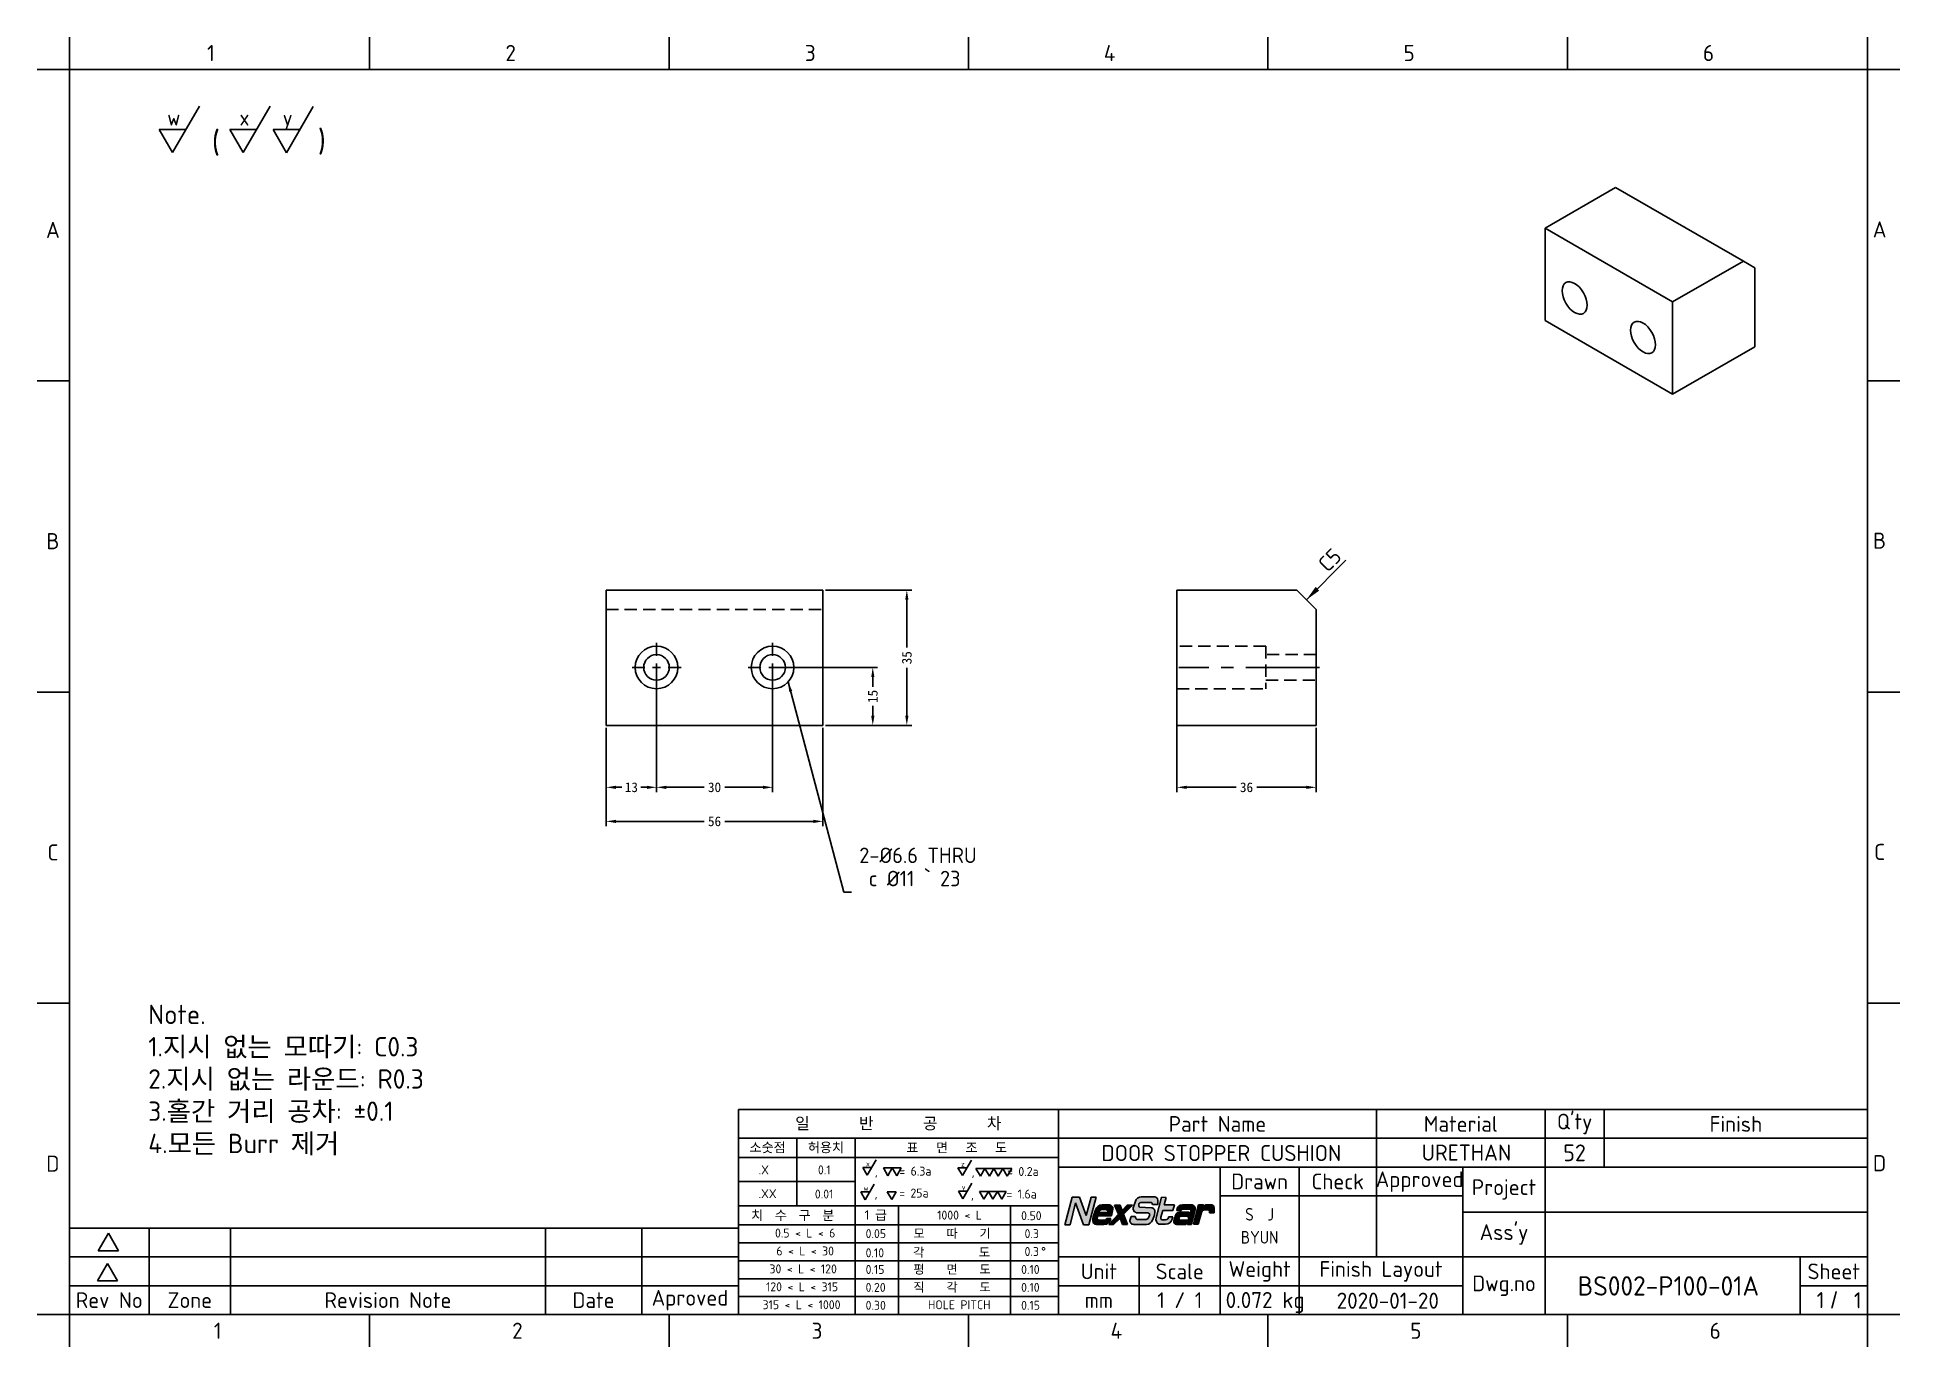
# Model space of a CAD drawing. Header units: millimetres. Extents: x -282 to 199, y -167 to 171.
import ezdxf
from ezdxf.enums import TextEntityAlignment as Align

# ---------------------------------------------------------------- set-up
doc = ezdxf.new("R2010")
doc.units = ezdxf.units.MM
doc.linetypes.add('CENTER2', pattern=[28.575, 19.05, -3.175, 3.175, -3.175])
doc.linetypes.add('HIDDEN2', pattern=[4.7625, 3.175, -1.5875])
doc.layers.get('0').update_dxf_attribs({"lineweight": 25})
doc.layers.add('BS002-P100-01A', color=7, linetype='Continuous')
doc.layers.add('Default', color=7, linetype='Continuous')
doc.styles.add('textstyle100', font='standard')
doc.styles.add('textstyle101', font='standard')
doc.styles.add('textstyle102', font='standard')
doc.styles.add('textstyle103', font='standard')
doc.styles.add('textstyle104', font='standard')
doc.styles.add('textstyle105', font='standard')
doc.styles.add('textstyle106', font='standard')
doc.styles.add('textstyle107', font='standard')
doc.styles.add('textstyle108', font='standard')
doc.styles.add('textstyle109', font='standard')
doc.styles.add('textstyle11', font='')
doc.styles.add('textstyle110', font='standard')
doc.styles.add('textstyle111', font='standard')
doc.styles.add('textstyle112', font='standard')
doc.styles.add('textstyle12', font='')
doc.styles.add('textstyle13', font='')
doc.styles.add('textstyle14', font='')
doc.styles.add('textstyle15', font='')
doc.styles.add('textstyle16', font='')
doc.styles.add('textstyle17', font='')
doc.styles.add('textstyle18', font='')
doc.styles.add('textstyle19', font='standard')
doc.styles.add('textstyle20', font='standard')
doc.styles.add('textstyle21', font='standard')
doc.styles.add('textstyle22', font='standard')
doc.styles.add('textstyle23', font='')
doc.styles.add('textstyle24', font='standard')
doc.styles.add('textstyle25', font='standard')
doc.styles.add('textstyle26', font='standard')
doc.styles.add('textstyle27', font='standard')
doc.styles.add('textstyle28', font='standard')
doc.styles.add('textstyle29', font='standard')
doc.styles.add('textstyle30', font='standard')
doc.styles.add('textstyle31', font='standard')
doc.styles.add('textstyle32', font='standard')
doc.styles.add('textstyle33', font='standard')
doc.styles.add('textstyle34', font='standard')
doc.styles.add('textstyle35', font='standard')
doc.styles.add('textstyle36', font='standard')
doc.styles.add('textstyle37', font='standard')
doc.styles.add('textstyle38', font='standard')
doc.styles.add('textstyle39', font='standard')
doc.styles.add('textstyle40', font='standard')
doc.styles.add('textstyle41', font='standard')
doc.styles.add('textstyle42', font='standard')
doc.styles.add('textstyle43', font='standard')
doc.styles.add('textstyle44', font='standard')
doc.styles.add('textstyle45', font='standard')
doc.styles.add('textstyle46', font='standard')
doc.styles.add('textstyle47', font='standard')
doc.styles.add('textstyle48', font='standard')
doc.styles.add('textstyle49', font='standard')
doc.styles.add('textstyle50', font='standard')
doc.styles.add('textstyle51', font='standard')
doc.styles.add('textstyle52', font='')
doc.styles.add('textstyle53', font='standard')
doc.styles.add('textstyle54', font='standard')
doc.styles.add('textstyle55', font='standard')
doc.styles.add('textstyle56', font='standard')
doc.styles.add('textstyle57', font='standard')
doc.styles.add('textstyle58', font='standard')
doc.styles.add('textstyle59', font='standard')
doc.styles.add('textstyle60', font='standard')
doc.styles.add('textstyle61', font='standard')
doc.styles.add('textstyle62', font='standard')
doc.styles.add('textstyle63', font='standard')
doc.styles.add('textstyle64', font='standard')
doc.styles.add('textstyle65', font='standard')
doc.styles.add('textstyle66', font='standard')
doc.styles.add('textstyle67', font='standard')
doc.styles.add('textstyle68', font='standard')
doc.styles.add('textstyle69', font='standard')
doc.styles.add('textstyle70', font='standard')
doc.styles.add('textstyle71', font='standard')
doc.styles.add('textstyle72', font='standard')
doc.styles.add('textstyle73', font='standard')
doc.styles.add('textstyle74', font='standard')
doc.styles.add('textstyle75', font='standard')
doc.styles.add('textstyle76', font='standard')
doc.styles.add('textstyle77', font='standard')
doc.styles.add('textstyle78', font='standard')
doc.styles.add('textstyle79', font='standard')
doc.styles.add('textstyle80', font='standard')
doc.styles.add('textstyle81', font='standard')
doc.styles.add('textstyle82', font='standard')
doc.styles.add('textstyle83', font='standard')
doc.styles.add('textstyle84', font='standard')
doc.styles.add('textstyle85', font='standard')
doc.styles.add('textstyle86', font='standard')
doc.styles.add('textstyle87', font='standard')
doc.styles.add('textstyle88', font='standard')
doc.styles.add('textstyle89', font='standard')
doc.styles.add('textstyle90', font='standard')
doc.styles.add('textstyle91', font='standard')
doc.styles.add('textstyle92', font='standard')
doc.styles.add('textstyle93', font='standard')
doc.styles.add('textstyle94', font='standard')
doc.styles.add('textstyle95', font='standard')
doc.styles.add('textstyle96', font='standard')
doc.styles.add('textstyle97', font='standard')
doc.styles.add('textstyle98', font='standard')
doc.styles.add('textstyle99', font='standard')
doc.styles.get('textstyle11').set_extended_font_data('Solid Edge ISO')
doc.styles.get('textstyle12').set_extended_font_data('Solid Edge ISO')
doc.styles.get('textstyle13').set_extended_font_data('Solid Edge ISO')
doc.styles.get('textstyle14').set_extended_font_data('Solid Edge ISO')
doc.styles.get('textstyle15').set_extended_font_data('Solid Edge ISO')
doc.styles.get('textstyle16').set_extended_font_data('Solid Edge ISO')
doc.styles.get('textstyle17').set_extended_font_data('Solid Edge ISO')
doc.styles.get('textstyle18').set_extended_font_data('Solid Edge ISO')
doc.styles.get('textstyle23').set_extended_font_data('Solid Edge ISO')
doc.styles.get('textstyle52').set_extended_font_data('Solid Edge ISO')
doc.dimstyles.new('QCADDimStyle', dxfattribs={"dimtxt": 2.5, "dimasz": 2.5, "dimexe": 1.25, "dimexo": 0.625, "dimtad": 1, "dimtoh": 1, "dimdec": 4, "dimzin": 0, "dimdsep": 46, "dimtxsty": 'Standard', "dimcen": 0.09, "dimadec": 0, "dimazin": 0, "dimtfac": 1, "dimtdec": 4, "dimtofl": 0, "dimtmove": 0, "dimatfit": 3, "dimfxl": 1, "dimtolj": 1, "dimtzin": 0, "dimarcsym": 0})

# ---------------------------------------------------------------- blocks, each defined once
blk = doc.blocks.new('SEANNOT_GROUP')
at = {"layer": 'Default', "color": 7, "linetype": 'Continuous'}
for p, q in [((39.68, 314.92), (46.61, 326.92)), ((36.22, 320.92), (39.68, 314.92)), ((43.15, 320.92), (36.22, 320.92))]:
    blk.add_line(p, q, dxfattribs=at)
at = {"layer": 'Default', "color": 7, "linetype": 'Continuous', "style": 'textstyle11'}
blk.add_text('w', height=4, dxfattribs=at).set_placement((38.27, 325.92), align=Align.TOP_LEFT)
blk = doc.blocks.new('SEANNOT_GROUP1')
at = {"layer": 'Default', "color": 7, "linetype": 'Continuous'}
for p, q in [((69.11, 314.88), (76.04, 326.88)), ((65.65, 320.88), (69.11, 314.88)), ((72.58, 320.88), (65.65, 320.88))]:
    blk.add_line(p, q, dxfattribs=at)
at = {"layer": 'Default', "color": 7, "linetype": 'Continuous', "style": 'textstyle12'}
blk.add_text('y', height=4, dxfattribs=at).set_placement((68.11, 325.88), align=Align.TOP_LEFT)
blk = doc.blocks.new('SEANNOT_GROUP2')
at = {"layer": 'Default', "color": 7, "linetype": 'Continuous'}
for p, q in [((57.94, 314.92), (64.87, 326.92)), ((54.48, 320.92), (57.94, 314.92)), ((61.4, 320.92), (54.48, 320.92))]:
    blk.add_line(p, q, dxfattribs=at)
at = {"layer": 'Default', "color": 7, "linetype": 'Continuous', "style": 'textstyle13'}
blk.add_text('x', height=4, dxfattribs=at).set_placement((56.94, 325.92), align=Align.TOP_LEFT)
blk = doc.blocks.new('SEANNOT_GROUP3')
at = {"layer": 'Default', "color": 7, "linetype": 'CENTER2'}
for p, q in [((164.73, 184.88), (164.73, 188.21)), ((161.73, 181.88), (158.4, 181.88)), ((165.73, 181.88), (163.73, 181.88)), ((164.73, 182.88), (164.73, 180.88)), ((164.73, 178.88), (164.73, 175.54)), ((167.73, 181.88), (171.06, 181.88))]:
    blk.add_line(p, q, dxfattribs=at)
blk = doc.blocks.new('SEANNOT_GROUP4')
at = {"layer": 'Default', "color": 7, "linetype": 'CENTER2'}
for p, q in [((194.73, 184.88), (194.73, 188.21)), ((191.73, 181.88), (188.4, 181.88)), ((195.73, 181.88), (193.73, 181.88)), ((194.73, 182.88), (194.73, 180.88)), ((194.73, 178.88), (194.73, 175.54)), ((197.73, 181.88), (201.06, 181.88))]:
    blk.add_line(p, q, dxfattribs=at)
blk = doc.blocks.new('SEANNOT_GROUP5')
at = {"layer": 'Default', "color": 7, "linetype": 'CENTER2'}
blk.add_line((336.04, 181.88), (299.7, 181.88), dxfattribs=at)
blk = doc.blocks.new('SE')
at = {"layer": 'BS002-P100-01A', "color": 7, "linetype": 'Continuous'}
for p, q in [((151.73, 166.88), (151.73, 201.88)), ((151.73, 201.88), (207.73, 201.88)), ((207.73, 166.88), (207.73, 201.88)), ((151.73, 166.88), (207.73, 166.88))]:
    blk.add_line(p, q, dxfattribs=at)
at = {"layer": 'BS002-P100-01A', "color": 7, "linetype": 'HIDDEN2'}
blk.add_line((151.73, 196.88), (207.73, 196.88), dxfattribs=at)
at = {"layer": 'BS002-P100-01A', "color": 7, "linetype": 'Continuous'}
for centre, radius in [((164.73, 181.88), 5.5), ((164.73, 181.88), 3.3), ((194.73, 181.88), 5.5), ((194.73, 181.88), 3.3)]:
    blk.add_circle(centre, radius, dxfattribs=at)
blk = doc.blocks.new('SE1')
at = {"layer": 'BS002-P100-01A', "color": 7, "linetype": 'Continuous'}
for p, q in [((299.2, 166.88), (299.2, 201.88)), ((299.2, 201.88), (330.2, 201.88)), ((335.2, 196.88), (330.2, 201.88)), ((335.2, 196.88), (335.2, 166.88)), ((335.2, 166.88), (299.2, 166.88))]:
    blk.add_line(p, q, dxfattribs=at)
at = {"layer": 'BS002-P100-01A', "color": 7, "linetype": 'HIDDEN2'}
for p, q in [((322.2, 187.38), (299.2, 187.38)), ((322.2, 187.38), (322.2, 176.38)), ((335.2, 185.18), (322.2, 185.18)), ((322.2, 178.58), (335.2, 178.58)), ((299.2, 176.38), (322.2, 176.38))]:
    blk.add_line(p, q, dxfattribs=at)
blk = doc.blocks.new('SE2')
at = {"layer": 'BS002-P100-01A', "color": 7, "linetype": 'Continuous'}
for p, q in [((394.34, 295.39), (412.6, 305.94)), ((445.6, 286.89), (412.6, 305.94)), ((394.34, 271.58), (394.34, 295.39)), ((394.34, 295.39), (427.33, 276.34)), ((427.33, 276.34), (445.6, 286.89)), ((448.55, 285.18), (445.6, 286.89)), ((448.55, 285.18), (448.55, 264.77)), ((427.33, 252.52), (427.33, 276.34)), ((394.34, 271.58), (427.33, 252.52)), ((448.55, 264.77), (427.33, 252.52))]:
    blk.add_line(p, q, dxfattribs=at)
for centre in [(402, 277.36), (419.67, 267.15)]:
    blk.add_ellipse(centre, major_axis=(2.29, -3.97), ratio=0.57735, dxfattribs=at)
blk = doc.blocks.new('GDimGGroup')
at = {"layer": 'Default', "linetype": 'Continuous'}
blk.add_hatch(color=7, dxfattribs=at).paths.add_polyline_path([(335.06, 202.68), (332.7, 199.38), (336, 201.73)], flags=0)
at = {"layer": 'Default', "color": 7, "linetype": 'Continuous'}
blk.add_line((332.7, 199.38), (342.89, 209.56), dxfattribs=at)
at = {"layer": 'Default', "color": 7, "linetype": 'Continuous', "style": 'textstyle14'}
blk.add_text('C5', height=4, rotation=45, dxfattribs=at).set_placement((335.35, 209.1), align=Align.TOP_LEFT)
blk = doc.blocks.new('*D59')
at = {"layer": 'Default', "color": 0, "linetype": 'Continuous', "lineweight": -2}
for p, q in [((164.73, 181.25), (164.73, 149.64)), ((194.73, 181.25), (194.73, 149.64)), ((167.23, 150.89), (177.08, 150.89)), ((192.23, 150.89), (182.38, 150.89))]:
    blk.add_line(p, q, dxfattribs=at)
at = {"layer": 'Default', "color": 0}
for points in [[(167.23, 151.3), (167.23, 150.47), (164.73, 150.89)], [(192.23, 150.47), (192.23, 151.3), (194.73, 150.89)]]:
    blk.add_solid(points, dxfattribs=at)
at = {"layer": 'Defpoints', "color": 0}
for p in [(164.73, 181.88), (194.73, 181.88), (194.73, 150.89)]:
    blk.add_point(p, dxfattribs=at)
at = {"layer": 'Default', "color": 0, "insert": (179.73, 150.89), "char_height": 2.5, "attachment_point": 5}
blk.add_mtext('\\A1;30', dxfattribs=at)
blk = doc.blocks.new('*D60')
at = {"layer": 'Default', "color": 0, "linetype": 'Continuous', "lineweight": -2}
for p, q in [((164.73, 181.25), (164.73, 149.64)), ((151.73, 166.25), (151.73, 149.64)), ((154.23, 150.89), (155.76, 150.89)), ((162.23, 150.89), (160.7, 150.89))]:
    blk.add_line(p, q, dxfattribs=at)
at = {"layer": 'Default', "color": 0}
for points in [[(154.23, 151.3), (154.23, 150.47), (151.73, 150.89)], [(162.23, 150.47), (162.23, 151.3), (164.73, 150.89)]]:
    blk.add_solid(points, dxfattribs=at)
at = {"layer": 'Defpoints', "color": 0}
for p in [(164.73, 181.88), (151.73, 166.88), (164.73, 150.89)]:
    blk.add_point(p, dxfattribs=at)
at = {"layer": 'Default', "color": 0, "insert": (158.23, 150.89), "char_height": 2.5, "attachment_point": 5}
blk.add_mtext('\\A1;13', dxfattribs=at)
blk = doc.blocks.new('*D61')
at = {"layer": 'Default', "color": 0, "linetype": 'Continuous', "lineweight": -2}
for p, q in [((151.73, 166.25), (151.73, 140.84)), ((207.73, 166.25), (207.73, 140.84)), ((154.23, 142.09), (177.08, 142.09)), ((205.23, 142.09), (182.38, 142.09))]:
    blk.add_line(p, q, dxfattribs=at)
at = {"layer": 'Default', "color": 0}
for points in [[(154.23, 142.5), (154.23, 141.67), (151.73, 142.09)], [(205.23, 141.67), (205.23, 142.5), (207.73, 142.09)]]:
    blk.add_solid(points, dxfattribs=at)
at = {"layer": 'Defpoints', "color": 0}
for p in [(151.73, 166.88), (207.73, 166.88), (207.73, 142.09)]:
    blk.add_point(p, dxfattribs=at)
at = {"layer": 'Default', "color": 0, "insert": (179.73, 142.09), "char_height": 2.5, "attachment_point": 5}
blk.add_mtext('\\A1;56', dxfattribs=at)
blk = doc.blocks.new('*D62')
at = {"layer": 'Default', "color": 0, "linetype": 'Continuous', "lineweight": -2}
for p, q in [((208.36, 201.88), (230.67, 201.88)), ((229.42, 199.38), (229.42, 187.03)), ((229.42, 169.38), (229.42, 181.73)), ((208.36, 166.88), (230.67, 166.88))]:
    blk.add_line(p, q, dxfattribs=at)
at = {"layer": 'Default', "color": 0}
for points in [[(229.84, 199.38), (229.01, 199.38), (229.42, 201.88)], [(229.01, 169.38), (229.84, 169.38), (229.42, 166.88)]]:
    blk.add_solid(points, dxfattribs=at)
at = {"layer": 'Defpoints', "color": 0}
for p in [(207.73, 201.88), (207.73, 166.88), (229.42, 166.88)]:
    blk.add_point(p, dxfattribs=at)
at = {"layer": 'Default', "color": 0, "insert": (229.42, 184.38), "char_height": 2.5, "attachment_point": 5, "rotation": 90}
blk.add_mtext('\\A1;35', dxfattribs=at)
blk = doc.blocks.new('*D63')
at = {"layer": 'Default', "color": 0, "linetype": 'Continuous', "lineweight": -2}
for p, q in [((299.2, 201.25), (299.2, 149.64)), ((335.2, 166.25), (335.2, 149.64)), ((301.7, 150.89), (314.56, 150.89)), ((332.7, 150.89), (319.85, 150.89))]:
    blk.add_line(p, q, dxfattribs=at)
at = {"layer": 'Default', "color": 0}
for points in [[(301.7, 151.3), (301.7, 150.47), (299.2, 150.89)], [(332.7, 150.47), (332.7, 151.3), (335.2, 150.89)]]:
    blk.add_solid(points, dxfattribs=at)
at = {"layer": 'Defpoints', "color": 0}
for p in [(299.2, 201.88), (335.2, 166.88), (335.2, 150.89)]:
    blk.add_point(p, dxfattribs=at)
at = {"layer": 'Default', "color": 0, "insert": (317.2, 150.89), "char_height": 2.5, "attachment_point": 5}
blk.add_mtext('\\A1;36', dxfattribs=at)
blk = doc.blocks.new('*D64')
at = {"layer": 'Default', "color": 0, "linetype": 'Continuous', "lineweight": -2}
for p, q in [((195.36, 181.88), (221.87, 181.88)), ((220.62, 179.38), (220.62, 176.85)), ((220.62, 169.38), (220.62, 171.91)), ((208.36, 166.88), (221.87, 166.88))]:
    blk.add_line(p, q, dxfattribs=at)
at = {"layer": 'Default', "color": 0}
for points in [[(221.04, 179.38), (220.21, 179.38), (220.62, 181.88)], [(220.21, 169.38), (221.04, 169.38), (220.62, 166.88)]]:
    blk.add_solid(points, dxfattribs=at)
at = {"layer": 'Defpoints', "color": 0}
for p in [(194.73, 181.88), (207.73, 166.88), (220.62, 166.88)]:
    blk.add_point(p, dxfattribs=at)
at = {"layer": 'Default', "color": 0, "insert": (220.62, 174.38), "char_height": 2.5, "attachment_point": 5, "rotation": 90}
blk.add_mtext('\\A1;15', dxfattribs=at)
blk = doc.blocks.new('SEANNOT_GROUP14')
at = {"layer": 'Default', "color": 7, "linetype": 'Continuous'}
for p, q in [((224.35, 46.35), (225.51, 44.35)), ((226.66, 46.35), (224.35, 46.35)), ((225.51, 44.35), (226.66, 46.35))]:
    blk.add_line(p, q, dxfattribs=at)
blk = doc.blocks.new('SEANNOT_GROUP15')
at = {"layer": 'Default', "color": 7, "linetype": 'Continuous'}
for p, q in [((224.5, 50.51), (223.35, 52.51)), ((223.35, 52.51), (225.66, 52.51)), ((225.66, 52.51), (224.5, 50.51)), ((225.66, 52.51), (226.81, 50.51)), ((227.97, 52.51), (225.66, 52.51)), ((226.81, 50.51), (227.97, 52.51))]:
    blk.add_line(p, q, dxfattribs=at)
blk = doc.blocks.new('SEANNOT_GROUP16')
at = {"layer": 'Default', "color": 7, "linetype": 'Continuous'}
for p, q in [((249.35, 44.45), (248.2, 46.45)), ((248.2, 46.45), (250.51, 46.45)), ((250.51, 46.45), (249.35, 44.45)), ((251.66, 44.45), (250.51, 46.45)), ((250.51, 46.45), (252.82, 46.45)), ((252.82, 46.45), (251.66, 44.45)), ((252.82, 46.45), (253.97, 44.45)), ((255.13, 46.45), (252.82, 46.45)), ((253.97, 44.45), (255.13, 46.45))]:
    blk.add_line(p, q, dxfattribs=at)
blk = doc.blocks.new('SEANNOT_GROUP17')
at = {"layer": 'Default', "color": 7, "linetype": 'Continuous'}
for p, q in [((248.44, 50.38), (247.28, 52.38)), ((247.28, 52.38), (249.59, 52.38)), ((249.59, 52.38), (248.44, 50.38)), ((250.75, 50.38), (249.59, 52.38)), ((249.59, 52.38), (251.9, 52.38)), ((251.9, 52.38), (250.75, 50.38)), ((253.05, 50.38), (251.9, 52.38)), ((251.9, 52.38), (254.21, 52.38)), ((254.21, 52.38), (253.05, 50.38)), ((254.21, 52.38), (255.36, 50.38)), ((256.52, 52.38), (254.21, 52.38)), ((255.36, 50.38), (256.52, 52.38))]:
    blk.add_line(p, q, dxfattribs=at)
blk = doc.blocks.new('SEANNOT_GROUP18')
at = {"layer": 'Default', "color": 7, "linetype": 'Continuous'}
for p, q in [((219.2, 50.62), (221.51, 54.62)), ((218.05, 52.62), (219.2, 50.62)), ((220.36, 52.62), (218.05, 52.62))]:
    blk.add_line(p, q, dxfattribs=at)
at = {"layer": 'Default', "color": 7, "linetype": 'Continuous', "style": 'textstyle15'}
blk.add_text('x', height=1.33, dxfattribs=at).set_placement((218.87, 54.29), align=Align.TOP_LEFT)
blk = doc.blocks.new('SEANNOT_GROUP19')
at = {"layer": 'Default', "color": 7, "linetype": 'Continuous'}
for p, q in [((218.67, 44.31), (220.98, 48.31)), ((217.51, 46.31), (218.67, 44.31)), ((219.82, 46.31), (217.51, 46.31))]:
    blk.add_line(p, q, dxfattribs=at)
at = {"layer": 'Default', "color": 7, "linetype": 'Continuous', "style": 'textstyle16'}
blk.add_text('w', height=1.33, dxfattribs=at).set_placement((218.2, 47.97), align=Align.TOP_LEFT)
blk = doc.blocks.new('SEANNOT_GROUP20')
at = {"layer": 'Default', "color": 7, "linetype": 'Continuous'}
for p, q in [((243.78, 50.54), (246.09, 54.54)), ((242.62, 52.54), (243.78, 50.54)), ((244.93, 52.54), (242.62, 52.54))]:
    blk.add_line(p, q, dxfattribs=at)
at = {"layer": 'Default', "color": 7, "linetype": 'Continuous', "style": 'textstyle17'}
blk.add_text('z', height=1.33, dxfattribs=at).set_placement((243.4, 54.21), align=Align.TOP_LEFT)
blk = doc.blocks.new('SEANNOT_GROUP21')
at = {"layer": 'Default', "color": 7, "linetype": 'Continuous'}
for p, q in [((243.93, 44.56), (246.24, 48.56)), ((242.78, 46.56), (243.93, 44.56)), ((245.08, 46.56), (242.78, 46.56))]:
    blk.add_line(p, q, dxfattribs=at)
at = {"layer": 'Default', "color": 7, "linetype": 'Continuous', "style": 'textstyle18'}
blk.add_text('y', height=1.33, dxfattribs=at).set_placement((243.6, 48.22), align=Align.TOP_LEFT)
blk = doc.blocks.new('SE6')
at = {"layer": 'Default', "color": 7, "linetype": 'Continuous'}
blk.add_line((245.35, 336.41), (245.35, 344.74), dxfattribs=at)
blk = doc.blocks.new('SE5')
at = {"layer": 'Default'}
blk.add_blockref('SE6', (0, 0), dxfattribs=at)
blk = doc.blocks.new('SE8')
at = {"layer": 'Default', "color": 7, "linetype": 'Continuous'}
blk.add_line((322.74, 336.41), (322.74, 344.74), dxfattribs=at)
blk = doc.blocks.new('SE7')
at = {"layer": 'Default'}
blk.add_blockref('SE8', (0, 0), dxfattribs=at)
blk = doc.blocks.new('SE10')
at = {"layer": 'Default', "color": 7, "linetype": 'Continuous'}
blk.add_line((400.13, 336.41), (400.13, 344.74), dxfattribs=at)
blk = doc.blocks.new('SE9')
at = {"layer": 'Default'}
blk.add_blockref('SE10', (0, 0), dxfattribs=at)
blk = doc.blocks.new('SE4')
for name in ['SE5', 'SE7', 'SE9']:
    blk.add_blockref(name, (0, 0))
blk = doc.blocks.new('SE3')
at = {"layer": 'Default'}
blk.add_blockref('SE4', (0, 0), dxfattribs=at)
blk = doc.blocks.new('SE14')
at = {"layer": 'Default', "color": 7, "linetype": 'Continuous'}
blk.add_line((245.35, 336.41), (245.35, 344.74), dxfattribs=at)
blk = doc.blocks.new('SE13')
at = {"layer": 'Default'}
blk.add_blockref('SE14', (0, 0), dxfattribs=at)
blk = doc.blocks.new('SE16')
at = {"layer": 'Default', "color": 7, "linetype": 'Continuous'}
blk.add_line((167.96, 336.41), (167.96, 344.74), dxfattribs=at)
blk = doc.blocks.new('SE15')
at = {"layer": 'Default'}
blk.add_blockref('SE16', (0, 0), dxfattribs=at)
blk = doc.blocks.new('SE18')
at = {"layer": 'Default', "color": 7, "linetype": 'Continuous'}
blk.add_line((90.58, 336.41), (90.58, 344.74), dxfattribs=at)
blk = doc.blocks.new('SE17')
at = {"layer": 'Default'}
blk.add_blockref('SE18', (0, 0), dxfattribs=at)
blk = doc.blocks.new('SE12')
for name in ['SE17', 'SE15', 'SE13']:
    blk.add_blockref(name, (0, 0))
blk = doc.blocks.new('SE11')
at = {"layer": 'Default'}
blk.add_blockref('SE12', (0, 0), dxfattribs=at)
blk = doc.blocks.new('SE22')
at = {"layer": 'Default', "color": 7, "linetype": 'Continuous'}
blk.add_line((245.35, 14.64), (245.35, 6.3), dxfattribs=at)
blk = doc.blocks.new('SE21')
at = {"layer": 'Default'}
blk.add_blockref('SE22', (0, 0), dxfattribs=at)
blk = doc.blocks.new('SE24')
at = {"layer": 'Default', "color": 7, "linetype": 'Continuous'}
blk.add_line((322.74, 14.64), (322.74, 6.3), dxfattribs=at)
blk = doc.blocks.new('SE23')
at = {"layer": 'Default'}
blk.add_blockref('SE24', (0, 0), dxfattribs=at)
blk = doc.blocks.new('SE26')
at = {"layer": 'Default', "color": 7, "linetype": 'Continuous'}
blk.add_line((400.13, 14.64), (400.13, 6.3), dxfattribs=at)
blk = doc.blocks.new('SE25')
at = {"layer": 'Default'}
blk.add_blockref('SE26', (0, 0), dxfattribs=at)
blk = doc.blocks.new('SE20')
for name in ['SE21', 'SE23', 'SE25']:
    blk.add_blockref(name, (0, 0))
blk = doc.blocks.new('SE19')
at = {"layer": 'Default'}
blk.add_blockref('SE20', (0, 0), dxfattribs=at)
blk = doc.blocks.new('SE30')
at = {"layer": 'Default', "color": 7, "linetype": 'Continuous'}
blk.add_line((245.35, 14.64), (245.35, 6.3), dxfattribs=at)
blk = doc.blocks.new('SE29')
at = {"layer": 'Default'}
blk.add_blockref('SE30', (0, 0), dxfattribs=at)
blk = doc.blocks.new('SE32')
at = {"layer": 'Default', "color": 7, "linetype": 'Continuous'}
blk.add_line((167.96, 14.64), (167.96, 6.3), dxfattribs=at)
blk = doc.blocks.new('SE31')
at = {"layer": 'Default'}
blk.add_blockref('SE32', (0, 0), dxfattribs=at)
blk = doc.blocks.new('SE34')
at = {"layer": 'Default', "color": 7, "linetype": 'Continuous'}
blk.add_line((90.58, 14.64), (90.58, 6.3), dxfattribs=at)
blk = doc.blocks.new('SE33')
at = {"layer": 'Default'}
blk.add_blockref('SE34', (0, 0), dxfattribs=at)
blk = doc.blocks.new('SE28')
for name in ['SE33', 'SE31', 'SE29']:
    blk.add_blockref(name, (0, 0))
blk = doc.blocks.new('SE27')
at = {"layer": 'Default'}
blk.add_blockref('SE28', (0, 0), dxfattribs=at)
blk = doc.blocks.new('SE38')
at = {"layer": 'Default', "color": 7, "linetype": 'Continuous'}
blk.add_line((245.35, 336.41), (245.35, 344.74), dxfattribs=at)
blk = doc.blocks.new('SE37')
at = {"layer": 'Default'}
blk.add_blockref('SE38', (0, 0), dxfattribs=at)
blk = doc.blocks.new('SE40')
at = {"layer": 'Default', "color": 7, "linetype": 'Continuous'}
blk.add_line((322.74, 336.41), (322.74, 344.74), dxfattribs=at)
blk = doc.blocks.new('SE39')
at = {"layer": 'Default'}
blk.add_blockref('SE40', (0, 0), dxfattribs=at)
blk = doc.blocks.new('SE42')
at = {"layer": 'Default', "color": 7, "linetype": 'Continuous'}
blk.add_line((400.13, 336.41), (400.13, 344.74), dxfattribs=at)
blk = doc.blocks.new('SE41')
at = {"layer": 'Default'}
blk.add_blockref('SE42', (0, 0), dxfattribs=at)
blk = doc.blocks.new('SE36')
for name in ['SE37', 'SE39', 'SE41']:
    blk.add_blockref(name, (0, 0))
blk = doc.blocks.new('SE35')
at = {"layer": 'Default'}
blk.add_blockref('SE36', (0, 0), dxfattribs=at)
blk = doc.blocks.new('Error Sample3')
at = {"layer": 'Default', "linetype": 'Continuous'}
for points in [[(276.49338, 37.8413), (278.35617, 44.97441), (277.09266, 44.97441), (275.74372, 40.1925), (274.0518, 44.97441), (272.15445, 44.97441), (270.26895, 37.8413), (271.59618, 37.8413), (272.98488, 43.46121), (275.11133, 37.8413)], [(282.83489, 37.88464), (284.51437, 39.55349), (284.13569, 40.59018), (281.60275, 37.88464)], [(286.48301, 37.88464), (285.44373, 40.56279), (285.044, 41.53213), (284.52466, 42.93116), (283.11533, 42.93116), (284.13569, 40.59018), (284.51437, 39.55349), (285.12395, 37.88464)], [(285.044, 41.53213), (284.52466, 42.93116), (283.11533, 42.93116), (284.13569, 40.59018), (284.51437, 39.55349), (285.12395, 37.88464), (286.48301, 37.88464), (285.44373, 40.56279)], [(285.44373, 40.56279), (287.75214, 42.93116), (286.39307, 42.93116), (285.044, 41.53213)]]:
    blk.add_hatch(color=7, dxfattribs=at).paths.add_polyline_path(points, flags=0)
h = blk.add_hatch(color=7, dxfattribs=at)
edge = h.paths.add_edge_path(flags=0)
edge.add_arc((290.06574, 42.89435), 0.73574, 90, 225.5044192, ccw=False)
edge.add_line((290.06574, 43.63009), (292.31158, 43.63009))
edge.add_arc((292.31158, 43.07426), 0.55583, 0, 90, ccw=False)
edge.add_line((292.86741, 43.07426), (294.26984, 43.07426))
edge.add_line((294.26984, 43.07426), (294.26984, 44.21568))
edge.add_arc((293.469, 44.21568), 0.80084, 0, 90)
edge.add_line((293.469, 45.01653), (290.01418, 45.01653))
edge.add_arc((290.01418, 43.38733), 1.62919, 90, 160.9692998)
edge.add_line((288.47403, 43.91857), (287.96205, 42.43424))
edge.add_arc((289.03744, 42.06331), 1.13757, 160.9692998, 270)
edge.add_line((289.03744, 40.92574), (291.66424, 40.92574))
edge.add_arc((291.66424, 40.40522), 0.52053, -24.2703699, 90, ccw=False)
edge.add_line((292.13876, 40.19126), (291.81893, 39.48194))
edge.add_line((291.81893, 39.48194), (291.26891, 39.22412))
edge.add_line((291.26891, 39.22412), (288.87976, 39.22412))
edge.add_arc((289.24277, 39.92883), 0.79272, 180, 242.7460103, ccw=False)
edge.add_line((288.45005, 39.92883), (287.356, 39.92883))
edge.add_line((287.356, 39.92883), (287.07369, 38.9676))
edge.add_arc((288.04781, 38.91561), 0.97551, 176.9446155, 270)
edge.add_line((288.04781, 37.9401), (291.35396, 37.9401))
edge.add_arc((291.35396, 39.62662), 1.68652, 270, 338.1102368)
edge.add_line((292.91889, 38.99785), (293.43679, 40.28684))
edge.add_line((293.43679, 40.28684), (293.53775, 41.14919))
edge.add_arc((292.58297, 41.26097), 0.9613, 353.3226839, 447.2408923)
edge.add_line((292.62924, 42.22116), (289.5501, 42.36955))
h = blk.add_hatch(color=7, dxfattribs=at)
edge = h.paths.add_edge_path(flags=0)
edge.add_line((298.59107, 42.98832), (295.89253, 42.98832))
edge.add_line((295.89253, 42.98832), (296.42536, 44.86183))
edge.add_line((296.42536, 44.86183), (295.22219, 44.94777))
edge.add_line((295.22219, 44.94777), (293.82995, 39.61944))
edge.add_arc((295.22777, 39.25421), 1.44475, 165.3565568, 240.942297)
edge.add_line((294.52607, 37.9913), (296.30504, 37.9913))
edge.add_arc((296.30504, 39.73206), 1.74075, 270, 345.3863813)
edge.add_line((297.98948, 39.29287), (298.14747, 39.89881))
edge.add_line((298.14747, 39.89881), (297.07851, 39.89881))
edge.add_arc((296.27612, 39.89881), 0.8024, 270, 360, ccw=False)
edge.add_line((296.27612, 39.09642), (295.23938, 39.09642))
edge.add_arc((295.79788, 39.60802), 0.7574, 164.6498635, 222.4905016, ccw=False)
edge.add_line((295.0675, 39.80851), (295.54876, 41.56171))
edge.add_line((295.54876, 41.56171), (298.19574, 41.56171))
edge.add_line((298.19574, 41.56171), (298.59107, 42.98832))
h = blk.add_hatch(color=7, dxfattribs=at)
edge = h.paths.add_edge_path(flags=0)
edge.add_line((281.73863, 42.95115), (279.87756, 42.95115))
edge.add_arc((279.87756, 41.13357), 1.81758, 90, 163.0141592)
edge.add_line((278.13927, 41.66455), (277.58582, 39.8527))
edge.add_arc((279.79685, 39.17732), 2.31188, 163.0141592, 196.4098246)
edge.add_arc((278.40749, 38.76815), 0.86352, 196.4098246, 270)
edge.add_line((278.40749, 37.90462), (280.36006, 37.90462))
edge.add_arc((280.36006, 39.70869), 1.80407, 270, 351.8698686)
edge.add_line((282.146, 39.45356), (281.07673, 39.45356))
edge.add_arc((280.65702, 39.45356), 0.41971, 270, 360, ccw=False)
edge.add_line((280.65702, 39.03385), (279.04813, 39.03385))
edge.add_arc((279.04813, 39.46453), 0.43068, 163.5987139, 270, ccw=False)
edge.add_line((278.63498, 39.58614), (278.78714, 40.10311))
edge.add_line((278.78714, 40.10311), (282.30678, 40.10311))
edge.add_line((282.30678, 40.10311), (282.63072, 41.88192))
edge.add_arc((281.73863, 42.04438), 0.90677, 349.6788751, 450)
edge = h.paths.add_edge_path(flags=0)
edge.add_line((280.74729, 41.76164), (279.88755, 41.76164))
edge.add_arc((279.88755, 40.85919), 0.90245, 90, 170.2202017)
edge.add_line((278.99822, 41.01248), (281.49644, 41.01248))
edge.add_arc((280.74729, 41.01248), 0.74915, 0, 90)
h = blk.add_hatch(color=7, dxfattribs=at)
edge = h.paths.add_edge_path(flags=0)
edge.add_line((300.88113, 41.88379), (302.4367, 41.88379))
edge.add_arc((302.4367, 41.51962), 0.36417, -15.5730607, 90, ccw=False)
edge.add_line((302.7875, 41.42185), (302.60838, 40.77914))
edge.add_line((302.60838, 40.77914), (302.18052, 41.1047))
edge.add_line((302.18052, 41.1047), (299.92088, 41.1047))
edge.add_arc((299.92088, 39.96441), 1.14029, 90, 166.278925)
edge.add_line((298.81313, 40.23488), (298.45868, 38.78316))
edge.add_arc((299.0883, 38.59568), 0.65694, 163.4188177, 270)
edge.add_line((299.0883, 37.93874), (301.44767, 37.93874))
edge.add_line((301.44767, 37.93874), (302.00217, 38.37293))
edge.add_line((302.00217, 38.37293), (301.95995, 37.91782))
edge.add_line((301.95995, 37.91782), (302.97405, 37.91782))
edge.add_line((302.97405, 37.91782), (303.89821, 41.76214))
edge.add_arc((302.94405, 41.99151), 0.98134, 346.4828572, 450)
edge.add_line((302.94405, 42.97285), (300.62099, 42.97285))
edge.add_arc((300.62099, 41.52437), 1.44848, 90, 180)
edge.add_line((299.17251, 41.52437), (300.32198, 41.52437))
edge.add_arc((300.88113, 41.26914), 0.61465, 90, 155.4655538, ccw=False)
edge = h.paths.add_edge_path(flags=0)
edge.add_arc((300.26548, 39.51655), 0.5144, 90, 270)
edge.add_line((300.26548, 39.00215), (301.74376, 39.00215))
edge.add_arc((301.74376, 39.51655), 0.5144, 270, 450)
edge.add_line((301.74376, 40.03095), (300.26548, 40.03095))
h = blk.add_hatch(color=7, dxfattribs=at)
edge = h.paths.add_edge_path(flags=0)
edge.add_arc((306.42753, 40.81716), 0.88469, 97.31856, 164.9599747, ccw=False)
edge.add_line((306.31483, 41.69464), (307.2867, 41.69464))
edge.add_arc((307.2867, 41.37878), 0.31587, 0, 90, ccw=False)
edge.add_line((307.60256, 41.37878), (307.60256, 40.93591))
edge.add_line((307.60256, 40.93591), (308.83827, 40.93591))
edge.add_line((308.83827, 40.93591), (308.83827, 42.24025))
edge.add_arc((308.08343, 42.24025), 0.75484, 0, 100.7116501)
edge.add_line((307.94313, 42.98194), (306.72404, 42.98194))
edge.add_arc((306.72404, 42.466), 0.51594, 90, 144.0617205)
edge.add_line((306.3063, 42.76881), (306.0564, 42.42407))
edge.add_line((306.0564, 42.42407), (306.0564, 42.98194))
edge.add_line((306.0564, 42.98194), (304.80132, 42.98194))
edge.add_line((304.80132, 42.98194), (303.52711, 37.96916))
edge.add_line((303.52711, 37.96916), (304.7462, 37.96916))
edge.add_line((304.7462, 37.96916), (305.57314, 41.04673))
at = {"color": 7, "linetype": 'Continuous'}
for p, q in [((185.87844, 67.60751), (185.87844, 14.63733)), ((185.87844, 67.60751), (268.58636, 67.60751)), ((185.87844, 60.1731), (268.58636, 60.1731)), ((200.96675, 60.1731), (200.96675, 42.75803)), ((216.05506, 60.1731), (216.05506, 42.75803)), ((185.87844, 55.21062), (268.58636, 55.21062)), ((268.58636, 52.73869), (268.58636, 14.63733)), ((268.58636, 52.73869), (268.58636, 14.63733)), ((185.87844, 42.75803), (268.58636, 42.75803)), ((216.05506, 42.75803), (216.05506, 14.63733)), ((227.2324, 42.75803), (227.2324, 14.63733)), ((256.24895, 42.75803), (256.24895, 14.63733)), ((185.87844, 37.79555), (268.58636, 37.79555)), ((185.87844, 33.16391), (268.58636, 33.16391)), ((185.87844, 28.53226), (268.58636, 28.53226)), ((185.87844, 23.90062), (268.58636, 23.90062)), ((185.87844, 19.26898), (268.58636, 19.26898)), ((185.87844, 14.63733), (268.58636, 14.63733))]:
    blk.add_line(p, q, dxfattribs=at)
at = {"layer": 'Default', "color": 7, "linetype": 'Continuous'}
for p, q in [((13.02849, 336.40792), (13.02849, 344.74125)), ((477.67916, 336.40792), (477.67916, 344.74125)), ((13.02849, 336.40792), (4.69516, 336.40792)), ((477.67916, 336.40792), (13.02849, 336.40792)), ((13.02849, 336.40792), (13.02849, 14.63733)), ((477.67916, 14.63733), (477.67916, 336.40792)), ((477.67916, 336.40792), (486.01249, 336.40792)), ((4.69516, 255.96527), (13.02849, 255.96527)), ((477.67916, 255.96527), (486.01249, 255.96527)), ((13.02849, 175.52263), (4.69516, 175.52263)), ((477.67916, 175.52263), (486.01249, 175.52263)), ((4.69516, 95.07998), (13.02849, 95.07998)), ((477.67916, 95.07998), (486.01249, 95.07998)), ((477.67916, 67.60751), (268.58636, 67.60751)), ((268.58636, 52.73869), (268.58636, 67.60751)), ((350.79213, 67.60751), (350.79213, 29.50616)), ((409.63715, 67.59581), (409.63715, 52.73869)), ((394.35231, 67.36768), (394.35231, 52.73869)), ((268.58636, 60.1731), (477.67916, 60.1731)), ((185.87844, 48.98433), (216.05506, 48.98433)), ((477.67916, 52.73869), (268.58636, 52.73869)), ((268.58636, 14.63733), (268.58636, 52.73869)), ((268.58636, 14.63733), (268.58636, 52.73869)), ((268.58636, 14.63733), (268.58636, 52.73869)), ((310.40492, 52.73869), (310.40492, 14.63733)), ((330.76641, 52.73869), (330.76641, 14.63733)), ((373.13276, 52.73869), (373.13276, 14.63733)), ((394.35231, 14.63733), (394.35231, 52.73869)), ((270.26895, 37.8413), (272.15445, 44.97441)), ((272.98488, 43.46121), (271.59618, 37.8413)), ((272.15445, 44.97441), (274.0518, 44.97441)), ((272.98488, 43.46121), (275.11133, 37.8413)), ((275.74372, 40.1925), (274.0518, 44.97441)), ((275.74372, 40.1925), (277.09266, 44.97441)), ((278.35617, 44.97441), (276.49338, 37.8413)), ((277.09266, 44.97441), (278.35617, 44.97441)), ((288.47403, 43.91857), (287.96205, 42.43424)), ((293.469, 45.01653), (290.01418, 45.01653)), ((292.31158, 43.63009), (290.06574, 43.63009)), ((295.22219, 44.94777), (293.82995, 39.61944)), ((294.26984, 44.21568), (294.26984, 43.07426)), ((296.42536, 44.86183), (295.22219, 44.94777)), ((295.89253, 42.98832), (296.42536, 44.86183)), ((373.13276, 45.30596), (310.40492, 45.30596)), ((278.13927, 41.66455), (277.58582, 39.8527)), ((278.63498, 39.58614), (278.78714, 40.10311)), ((278.78714, 40.10311), (282.30678, 40.10311)), ((278.99822, 41.01248), (281.49644, 41.01248)), ((280.65702, 39.03385), (279.04813, 39.03385)), ((281.73863, 42.95115), (279.87756, 42.95115)), ((280.74729, 41.76164), (279.88755, 41.76164)), ((282.146, 39.45356), (281.07673, 39.45356)), ((284.13569, 40.59018), (281.60275, 37.88464)), ((282.30678, 40.10311), (282.63072, 41.88192)), ((282.83489, 37.88464), (284.51437, 39.55349)), ((284.52466, 42.93116), (283.11533, 42.93116)), ((283.11533, 42.93116), (284.13569, 40.59018)), ((284.51437, 39.55349), (284.13569, 40.59018)), ((284.51437, 39.55349), (285.12395, 37.88464)), ((285.044, 41.53213), (284.52466, 42.93116)), ((286.39307, 42.93116), (285.044, 41.53213)), ((285.044, 41.53213), (285.44373, 40.56279)), ((285.44373, 40.56279), (287.75214, 42.93116)), ((286.48301, 37.88464), (285.44373, 40.56279)), ((287.75214, 42.93116), (286.39307, 42.93116)), ((287.07369, 38.9676), (287.356, 39.92883)), ((287.356, 39.92883), (288.45005, 39.92883)), ((288.87976, 39.22412), (291.26891, 39.22412)), ((289.03744, 40.92574), (291.66424, 40.92574)), ((289.5501, 42.36955), (292.62924, 42.22116)), ((291.26891, 39.22412), (291.81893, 39.48194)), ((292.13876, 40.19126), (291.81893, 39.48194)), ((294.26984, 43.07426), (292.86741, 43.07426)), ((293.43679, 40.28684), (292.91889, 38.99785)), ((293.53775, 41.14919), (293.43679, 40.28684)), ((295.54876, 41.56171), (295.0675, 39.80851)), ((296.27612, 39.09642), (295.23938, 39.09642)), ((295.54876, 41.56171), (298.19574, 41.56171)), ((298.59107, 42.98832), (295.89253, 42.98832)), ((298.14747, 39.89881), (297.07851, 39.89881)), ((297.98948, 39.29287), (298.14747, 39.89881)), ((298.19574, 41.56171), (298.59107, 42.98832)), ((298.81313, 40.23488), (298.45868, 38.78316)), ((300.32198, 41.52437), (299.17251, 41.52437)), ((299.92088, 41.1047), (302.18052, 41.1047)), ((300.26548, 40.03095), (301.74376, 40.03095)), ((301.74376, 39.00215), (300.26548, 39.00215)), ((300.62099, 42.97285), (302.94405, 42.97285)), ((302.4367, 41.88379), (300.88113, 41.88379)), ((302.18052, 41.1047), (302.60838, 40.77914)), ((302.60838, 40.77914), (302.7875, 41.42185)), ((303.89821, 41.76214), (302.97405, 37.91782)), ((304.80132, 42.98194), (303.52711, 37.96916)), ((304.7462, 37.96916), (305.57314, 41.04673)), ((306.0564, 42.98194), (304.80132, 42.98194)), ((306.0564, 42.42407), (306.0564, 42.98194)), ((306.3063, 42.76881), (306.0564, 42.42407)), ((306.31483, 41.69464), (307.2867, 41.69464)), ((307.94313, 42.98194), (306.72404, 42.98194)), ((307.60256, 41.37878), (307.60256, 40.93591)), ((307.60256, 40.93591), (308.83827, 40.93591)), ((308.83827, 40.93591), (308.83827, 42.24025)), ((373.13276, 41.12774), (477.67916, 41.12774)), ((13.02849, 36.94057), (185.87844, 36.94057)), ((20.45705, 31.0947), (23.07071, 35.62169)), ((23.07071, 35.62169), (25.68437, 31.0947)), ((33.58929, 36.94057), (33.58929, 14.63733)), ((54.65573, 36.94057), (54.65573, 14.63733)), ((136.0036, 36.94057), (136.0036, 14.63733)), ((160.90347, 36.94057), (160.90347, 14.63733)), ((185.87844, 36.94057), (185.87844, 14.63733)), ((271.59618, 37.8413), (270.26895, 37.8413)), ((276.49338, 37.8413), (275.11133, 37.8413)), ((278.40749, 37.90462), (280.36006, 37.90462)), ((281.60275, 37.88464), (282.83489, 37.88464)), ((285.12395, 37.88464), (286.48301, 37.88464)), ((291.35396, 37.9401), (288.04781, 37.9401)), ((294.52607, 37.9913), (296.30504, 37.9913)), ((301.44767, 37.93874), (299.0883, 37.93874)), ((302.00217, 38.37293), (301.44767, 37.93874)), ((301.95995, 37.91782), (302.00217, 38.37293)), ((302.97405, 37.91782), (301.95995, 37.91782)), ((303.52711, 37.96916), (304.7462, 37.96916)), ((13.02849, 29.50616), (185.87844, 29.50616)), ((25.68437, 31.0947), (20.45705, 31.0947)), ((477.67916, 29.50616), (268.58636, 29.50616)), ((289.49564, 14.63733), (289.49564, 29.50616)), ((460.25476, 29.50616), (460.25476, 14.63733)), ((20.22892, 23.33821), (22.84258, 27.86521)), ((22.84258, 27.86521), (25.45624, 23.33821)), ((185.87844, 22.07174), (13.02849, 22.07174)), ((25.45624, 23.33821), (20.22892, 23.33821)), ((373.13276, 22.07174), (268.58636, 22.07174)), ((373.13276, 22.07174), (268.58636, 22.07174)), ((477.67916, 22.07174), (460.25476, 22.07174)), ((477.67916, 22.07174), (460.25476, 22.07174)), ((13.02849, 14.63733), (4.69516, 14.63733)), ((13.02849, 14.63733), (477.67916, 14.63733)), ((13.02849, 14.63733), (13.02849, 6.304)), ((477.67916, 14.63733), (486.01249, 14.63733)), ((477.67916, 14.63733), (477.67916, 6.304))]:
    blk.add_line(p, q, dxfattribs=at)
for centre, radius, start, end in [((290.01418, 43.38733), 1.62919, 90, 160.9692998), ((290.06574, 42.89435), 0.73574, 90, 225.5044192), ((292.31158, 43.07426), 0.55583, 0, 90), ((293.469, 44.21568), 0.80084, 0, 90), ((279.79685, 39.17732), 2.31188, 163.0141592, 196.4098246), ((278.40749, 38.76815), 0.86352, 196.4098246, 270), ((279.87756, 41.13357), 1.81758, 90, 163.0141592), ((279.04813, 39.46453), 0.43068, 163.5987139, 270), ((279.88755, 40.85919), 0.90245, 90, 170.2202017), ((280.36006, 39.70869), 1.80407, 270, 351.8698686), ((280.65702, 39.45356), 0.41971, 270, 0), ((280.74729, 41.01248), 0.74915, 0, 90), ((281.73863, 42.04438), 0.90677, 349.6788751, 90), ((288.04781, 38.91561), 0.97551, 176.9446155, 270), ((289.03744, 42.06331), 1.13757, 160.9692998, 270), ((289.24277, 39.92883), 0.79272, 180, 242.7460103), ((291.35396, 39.62662), 1.68652, 270, 338.1102368), ((291.66424, 40.40522), 0.52053, 335.7296301, 90), ((292.58297, 41.26097), 0.9613, 353.3226839, 87.2408923), ((295.22777, 39.25421), 1.44475, 165.3565568, 240.942297), ((295.79788, 39.60802), 0.7574, 164.6498635, 222.4905016), ((296.27612, 39.89881), 0.8024, 270, 0), ((296.30504, 39.73206), 1.74075, 270, 345.3863813), ((299.0883, 38.59568), 0.65694, 163.4188177, 270), ((299.92088, 39.96441), 1.14029, 90, 166.278925), ((300.62099, 41.52437), 1.44848, 90, 180), ((300.26548, 39.51655), 0.5144, 90, 270), ((300.88113, 41.26914), 0.61465, 90, 155.4655538), ((301.74376, 39.51655), 0.5144, 270, 90), ((302.4367, 41.51962), 0.36417, 344.4269393, 90), ((302.94405, 41.99151), 0.98134, 346.4828572, 90), ((306.42753, 40.81716), 0.88469, 97.31856, 164.9599747), ((306.72404, 42.466), 0.51594, 90, 144.0617205), ((307.2867, 41.37878), 0.31587, 0, 90), ((308.08343, 42.24025), 0.75484, 0, 100.7116501)]:
    blk.add_arc(centre, radius, start, end, dxfattribs=at)
for name in ['SE11', 'SE3', 'SE35', 'SE27', 'SE19']:
    blk.add_blockref(name, (0, 0))
at = {"layer": 'Default'}
for name in ['SEANNOT_GROUP', 'SEANNOT_GROUP2', 'SEANNOT_GROUP1', 'SE2', 'GDimGGroup', 'SE', 'SE1', 'SEANNOT_GROUP3', 'SEANNOT_GROUP4', 'SEANNOT_GROUP5', 'SEANNOT_GROUP18', 'SEANNOT_GROUP20', 'SEANNOT_GROUP19', 'SEANNOT_GROUP15', 'SEANNOT_GROUP21', 'SEANNOT_GROUP17', 'SEANNOT_GROUP14', 'SEANNOT_GROUP16']:
    blk.add_blockref(name, (0, 0), dxfattribs=at)
for s, insert, char_height, width, attachment_point, style in [('{\\fSolid Edge ANSI|b0||i0||c0|p34;\\C7;\\H3.;\\W1.;일       반       공       차}', (227.21959, 63.88412), 3, 83.5349958, 5, 'textstyle62'), ('{\\fSolid Edge ANSI|b0||i0||c0|p34;\\C7;\\H2.481;\\W1.;소숫점}', (193.4226, 57.69186), 2.4812375, 15.2391903, 5, 'textstyle79'), ('{\\fSolid Edge ANSI|b0||i0||c0|p34;\\C7;\\H2.481;\\W1.;허용치}', (208.51091, 57.69185), 2.4812375, 15.2391903, 5, 'textstyle84'), ('{\\fSolid Edge ANSI|b0||i0||c0|p34;\\C7;\\H2.481;\\W1.;표   면   조   도}', (242.32148, 57.6915), 2.4812375, 53.0581662, 5, 'textstyle85'), ('{\\fSolid Edge ANSI|b0||i0||c0|p34;\\C7;\\H2.316;\\W1.;.X}', (192.45314, 52.02323), 2.3158217, 3.2386044, 5, 'textstyle81'), ('{\\fSolid Edge ANSI|b0||i0||c0|p34;\\C7;\\H2.316;\\W1.;0.1}', (208.0831, 52.02353), 2.3158217, 4.8578981, 5, 'textstyle82'), ('{\\fSolid Edge ANSI|b0||i0||c0|p34;\\C7;\\H2.316;\\W1.; ,    = 6.3a}', (219.71274, 52.85026), 2.3158217, 19.431542, 1, 'textstyle86'), ('{\\fSolid Edge ANSI|b0||i0||c0|p34;\\C7;\\H2.316;\\W1.; ,      = 0.2a}', (244.74362, 52.76042), 2.3158217, 22.6701295, 1, 'textstyle89'), ('{\\fSolid Edge ANSI|b0||i0||c0|p34;\\C7;\\H2.316;\\W1.;.XX}', (193.43456, 45.86858), 2.3158217, 4.8578981, 5, 'textstyle80'), ('{\\fSolid Edge ANSI|b0||i0||c0|p34;\\C7;\\H2.316;\\W1.;0.01}', (208.04315, 45.77054), 2.3158217, 6.4771919, 5, 'textstyle83'), ('{\\fSolid Edge ANSI|b0||i0||c0|p34;\\C7;\\H2.316;\\W1.; ,    = 25a}', (219.66891, 47.18842), 2.3158217, 17.8122483, 1, 'textstyle87'), ('{\\fSolid Edge ANSI|b0||i0||c0|p34;\\C7;\\H2.316;\\W1.; ,      = 1.6a}', (244.56742, 46.92638), 2.3158217, 22.6701295, 1, 'textstyle88'), ('{\\fSolid Edge ANSI|b0||i0||c0|p34;\\C7;\\H2.481;\\W1.;치  수  구  분}', (189.18391, 41.52567), 2.4812375, 24.2894233, 1, 'textstyle63'), ('{\\fSolid Edge ANSI|b0||i0||c0|p34;\\C7;\\H2.481;\\W1.;1 급}', (218.51485, 41.5995), 2.4812375, 6.9398473, 1, 'textstyle64'), ('{\\fSolid Edge ANSI|b0||i0||c0|p34;\\C7;\\H2.316;\\W1.;1000 < L}', (237.25775, 41.48332), 2.3158217, 12.954367, 1, 'textstyle71'), ('{\\fSolid Edge ANSI|b0||i0||c0|p34;\\C7;\\H2.316;\\W1.;0.50}', (258.95126, 41.33609), 2.3158217, 6.4771919, 1, 'textstyle73'), ('{\\fSolid Edge ANSI|b0||i0||c0|p34;\\C7;\\H2.316;\\W1.;0.5 < L < 6}', (195.34745, 36.85168), 2.3158217, 17.8122483, 1, 'textstyle70'), ('{\\fSolid Edge ANSI|b0||i0||c0|p34;\\C7;\\H2.316;\\W1.;0.05}', (218.76298, 36.70445), 2.3158217, 6.4771919, 1, 'textstyle78'), ('{\\fSolid Edge ANSI|b0||i0||c0|p34;\\C7;\\H2.316;\\W1.;모    따    기}', (231.12215, 36.7732), 2.3158217, 22.6701295, 1, 'textstyle65'), ('{\\fSolid Edge ANSI|b0||i0||c0|p34;\\C7;\\H2.316;\\W1.;0.3}', (259.84196, 36.70445), 2.3158217, 4.8578981, 1, 'textstyle74'), ('{\\fSolid Edge ANSI|b0||i0||c0|p34;\\C7;\\H2.316;\\W1.;6 < L < 30}', (195.70373, 32.22003), 2.3158217, 16.1929545, 1, 'textstyle69'), ('{\\fSolid Edge ANSI|b0||i0||c0|p34;\\C7;\\H2.316;\\W1.;0.10}', (218.76298, 31.74197), 2.3158217, 6.4771919, 1, 'textstyle77'), ('{\\fSolid Edge ANSI|b0||i0||c0|p34;\\C7;\\H2.316;\\W1.;각          도}', (231.06966, 31.89614), 2.3158217, 22.6701295, 1, 'textstyle53'), ('{\\fSolid Edge ANSI|b0||i0||c0|p34;\\C7;\\H2.316;\\W1.;0.3}', (259.84048, 32.08141), 2.3158217, 4.8578981, 1, 'textstyle54'), ('{\\fSolid Edge ANSI|b0||i0||c0|p34;\\C7;\\H2.316;\\W1.;°}', (264.11584, 32.08141), 2.3158217, 3.2386044, 1, 'textstyle55'), ('{\\fSolid Edge ANSI|b0||i0||c0|p34;\\C7;\\H2.316;\\W1.;30 < L < 120}', (193.92233, 27.58839), 2.3158217, 19.431542, 1, 'textstyle68'), ('{\\fSolid Edge ANSI|b0||i0||c0|p34;\\C7;\\H2.316;\\W1.;0.15}', (218.76298, 27.44116), 2.3158217, 6.4771919, 1, 'textstyle76'), ('{\\fSolid Edge ANSI|b0||i0||c0|p34;\\C7;\\H2.316;\\W1.;평    면    도}', (231.12215, 27.50991), 2.3158217, 22.6701295, 1, 'textstyle58'), ('{\\fSolid Edge ANSI|b0||i0||c0|p34;\\C7;\\H2.316;\\W1.;0.10}', (258.95126, 27.44116), 2.3158217, 6.4771919, 1, 'textstyle61'), ('{\\fSolid Edge ANSI|b0||i0||c0|p34;\\C7;\\H2.316;\\W1.;120 < L < 315}', (193.03163, 22.95675), 2.3158217, 21.0508358, 1, 'textstyle67'), ('{\\fSolid Edge ANSI|b0||i0||c0|p34;\\C7;\\H2.316;\\W1.;0.20}', (218.76298, 22.80952), 2.3158217, 6.4771919, 1, 'textstyle72'), ('{\\fSolid Edge ANSI|b0||i0||c0|p34;\\C7;\\H2.316;\\W1.;직    각    도}', (231.12215, 22.87827), 2.3158217, 22.6701295, 1, 'textstyle57'), ('{\\fSolid Edge ANSI|b0||i0||c0|p34;\\C7;\\H2.316;\\W1.;0.10}', (258.95126, 22.80952), 2.3158217, 6.4771919, 1, 'textstyle59'), ('{\\fSolid Edge ANSI|b0||i0||c0|p34;\\C7;\\H2.316;\\W1.;315 < L < 1000}', (192.14093, 18.3251), 2.3158217, 22.6701295, 1, 'textstyle66'), ('{\\fSolid Edge ANSI|b0||i0||c0|p34;\\C7;\\H2.316;\\W1.;0.30}', (218.76298, 18.17787), 2.3158217, 6.4771919, 1, 'textstyle75'), ('{\\fSolid Edge ANSI|b0||i0||c0|p34;\\C7;\\H2.316;\\W1.;HOLE PITCH}', (234.88255, 18.3251), 2.3158217, 16.1929545, 1, 'textstyle56'), ('{\\fSolid Edge ANSI|b0||i0||c0|p34;\\C7;\\H2.316;\\W1.;0.15}', (258.95126, 18.17787), 2.3158217, 6.4771919, 1, 'textstyle60')]:
    blk.add_mtext(s, dxfattribs=dict(insert=insert, char_height=char_height, width=width, attachment_point=attachment_point, style=style))
for s, insert, char_height, width, attachment_point, style in [('{\\fSolid Edge ISO|b0||i0||c0|p34;\\C7;\\H4.167;\\W1.;1}', (49.57651, 340.67512), 4.1666667, 1.7216077, 5, 'textstyle99'), ('{\\fSolid Edge ISO|b0||i0||c0|p34;\\C7;\\H4.167;\\W1.;2}', (127.03885, 340.6751), 4.1666667, 2.5824032, 5, 'textstyle101'), ('{\\fSolid Edge ISO|b0||i0||c0|p34;\\C7;\\H4.167;\\W1.;3}', (204.46562, 340.6751), 4.1666667, 2.1998274, 5, 'textstyle103'), ('{\\fSolid Edge ISO|b0||i0||c0|p34;\\C7;\\H4.167;\\W1.;4}', (281.8261, 340.67508), 4.1666667, 2.4867593, 5, 'textstyle105'), ('{\\fSolid Edge ISO|b0||i0||c0|p34;\\C7;\\H4.167;\\W1.;5}', (359.22446, 340.67508), 4.1666667, 2.3911153, 5, 'textstyle107'), ('{\\fSolid Edge ISO|b0||i0||c0|p34;\\C7;\\H4.167;\\W1.;6}', (436.59441, 340.67508), 4.1666667, 2.5824032, 5, 'textstyle109'), ('{\\fSolid Edge ANSI|b0||i0||c0|p34;\\C7;\\H5.833;\\W1.;(}', (49.82451, 320.528), 5.8333333, 1.6314612, 1, 'textstyle20'), ('{\\fSolid Edge ANSI|b0||i0||c0|p34;\\C7;\\H5.833;\\W1.;)}', (77.22755, 320.8052), 5.8333333, 1.6314612, 1, 'textstyle19'), ('{\\fSolid Edge ISO|b0||i0||c0|p34;\\C7;\\H4.167;\\W1.;A}', (8.74236, 294.95141), 4.1666667, 2.2954714, 5, 'textstyle91'), ('{\\fSolid Edge ISO|b0||i0||c0|p34;\\C7;\\H4.167;\\W1.;A}', (480.80732, 295.07562), 4.1666667, 2.2954714, 5, 'textstyle92'), ('{\\fSolid Edge ISO|b0||i0||c0|p34;\\C7;\\H4.167;\\W1.;B}', (480.79786, 214.63296), 4.1666667, 2.3911153, 5, 'textstyle94'), ('{\\fSolid Edge ISO|b0||i0||c0|p34;\\C7;\\H4.167;\\W1.;B}', (8.7329, 214.50875), 4.1666667, 2.3911153, 5, 'textstyle93'), ('{\\fSolid Edge ISO|b0||i0||c0|p34;\\C7;\\H4.167;\\W1.;C}', (8.74236, 134.0661), 4.1666667, 2.2954714, 5, 'textstyle95'), ('{\\fSolid Edge ISO|b0||i0||c0|p34;\\C7;\\H4.167;\\W1.;C}', (480.80733, 134.19031), 4.1666667, 2.2954714, 5, 'textstyle96'), ('{\\fSolid Edge ISO|b0||i0||c0|p34;\\C7;\\H5.;\\W1.;Note.\\P}{\\fSolid Edge ISO|b0||i0||c0|p34;\\C7;\\H5.;\\W1.;1.지시 없는 모따기: C0.3\\P}{\\fSolid Edge ISO|b0||i0||c0|p34;\\C7;\\H5.;\\W1.;2.지시 없는 라운드: R0.3\\P}{\\fSolid Edge ISO|b0||i0||c0|p34;\\C7;\\H5.;\\W1.;3.홀간 거리 공차: ±0.1\\P}{\\fSolid Edge ISO|b0||i0||c0|p34;\\C7;\\H5.;\\W1.;4.모든 Burr 제거}', (33.38437, 94.6868), 5, 94.1384314, 1, 'textstyle112'), ('{\\fSolid Edge ANSI|b0||i0||c0|p34;\\C7;\\H4.066;\\W1.;Part Name}', (309.68925, 63.8903), 4.0656933, 82.2057716, 5, 'textstyle24'), ('{\\fSolid Edge ISO|b0||i0||c0|p34;\\C7;\\H4.066;\\W1.;Material}', (372.57222, 63.8903), 4.0656933, 43.560172, 5, 'textstyle25'), ("{\\fSolid Edge ISO|b0||i0||c0|p34;\\C7;\\H4.066;\\W1.;Q'ty}", (401.99473, 63.8903), 4.0656933, 15.2848416, 5, 'textstyle26'), ('{\\fSolid Edge ISO|b0||i0||c0|p34;\\C7;\\H4.066;\\W1.;Finish}', (443.65815, 63.8903), 4.0656933, 68.0420148, 5, 'textstyle27'), ('{\\fSolid Edge ISO|b0||i0||c0|p34;\\C7;\\H4.333;\\W1.;52\\P}', (401.97533, 56.4263), 4.3333333, 15.3514656, 5, 'textstyle21'), ('{\\fSolid Edge ISO|b0||i0||c0|p34;\\C7;\\H4.167;\\W1.;D}', (8.72343, 53.62344), 4.1666667, 2.4867593, 5, 'textstyle97'), ('{\\fSolid Edge ISO|b0||i0||c0|p34;\\C7;\\H4.167;\\W1.;D}', (480.78839, 53.74766), 4.1666667, 2.4867593, 5, 'textstyle98'), ('{\\fSolid Edge ISO|b0||i0||c0|p34;\\C7;\\H4.066;\\W1.;Drawn}', (320.58566, 49.02233), 4.0656933, 20.3614838, 5, 'textstyle29'), ('{\\fSolid Edge ISO|b0||i0||c0|p34;\\C7;\\H4.066;\\W1.;Check}', (340.77927, 49.02233), 4.0656933, 20.0257278, 5, 'textstyle28'), ('{\\fSolid Edge ISO|b0||i0||c0|p34;\\C7;\\H4.066;\\W1.;Approved}', (361.94247, 48.97627), 4.0656933, 21.8303922, 5, 'textstyle30'), ('{\\fSolid Edge ISO|b0||i0||c0|p34;\\C7;\\H4.066;\\W1.;Project}', (383.74253, 46.93322), 4.0656933, 21.2195436, 5, 'textstyle31'), ('{\\fSolid Edge ISO|b0||i0||c0|p34;\\C7;\\H3.253;\\W0.9;S  J}', (320.58566, 40.54577), 3.2525547, 20.3614838, 5, 'textstyle52'), ("{\\fSolid Edge ISO|b0||i0||c0|p34;\\C7;\\H4.066;\\W1.;Ass'y}", (383.74253, 35.31695), 4.0656933, 21.2195436, 5, 'textstyle90'), ('{\\fSolid Edge ISO|b0||i0||c0|p34;\\C7;\\H3.253;\\W0.9;BYUN}', (320.58566, 34.58963), 3.2525547, 20.3614838, 5, 'textstyle23'), ('{\\fSolid Edge ISO|b0||i0||c0|p34;\\C7;\\H4.066;\\W1.;Unit}', (279.041, 25.78895), 4.0656933, 20.90928, 5, 'textstyle32'), ('{\\fSolid Edge ISO|b0||i0||c0|p34;\\C7;\\H4.066;\\W1.;Scale}', (299.95028, 25.78895), 4.0656933, 20.90928, 5, 'textstyle33'), ('{\\fSolid Edge ISO|b0||i0||c0|p34;\\C7;\\H4.066;\\W1.;Weight}', (320.58566, 25.78895), 4.0656933, 20.3614838, 5, 'textstyle49'), ('{\\fSolid Edge ISO|b0||i0||c0|p34;\\C7;\\H4.066;\\W1.;Finish Layout}', (351.94958, 25.78895), 4.0656933, 42.3663562, 5, 'textstyle34'), ('{\\fSolid Edge ISO|b0||i0||c0|p34;\\C7;\\H4.066;\\W1.;Dwg.no}', (383.74253, 22.07174), 4.0656933, 21.2195436, 5, 'textstyle35'), ('{\\fSolid Edge ISO|b0||i0||c0|p34;\\C7;\\H4.066;\\W1.;Sheet}', (468.96696, 25.78895), 4.0656933, 17.4244, 5, 'textstyle36'), ('{\\fSolid Edge ISO|b0||i0||c0|p34;\\C7;\\H4.066;\\W1.;Rev No}', (23.30889, 18.35454), 4.0656933, 20.560792, 5, 'textstyle38'), ('{\\fSolid Edge ISO|b0||i0||c0|p34;\\C7;\\H4.066;\\W1.;Zone}', (44.12251, 18.35454), 4.0656933, 21.06644, 5, 'textstyle111'), ('{\\fSolid Edge ISO|b0||i0||c0|p34;\\C7;\\H4.066;\\W1.;Revision Note}', (95.32966, 18.35454), 4.0656933, 81.3478706, 5, 'textstyle39'), ('{\\fSolid Edge ISO|b0||i0||c0|p34;\\C7;\\H4.066;\\W1.;Date}', (148.45353, 18.35454), 4.0656933, 24.899874, 5, 'textstyle40'), ('{\\fSolid Edge ISO|b0||i0||c0|p34;\\C7;\\H4.066;\\W1.;Aproved}', (173.39096, 18.35454), 4.0656933, 24.9749733, 5, 'textstyle41'), ('{\\fSolid Edge ISO|b0||i0||c0|p34;\\C7;\\H4.066;\\W1.;1 / 1}', (299.95028, 18.35454), 4.0656933, 20.90928, 5, 'textstyle51'), ('{\\fArial|b0||i0||c0|p34;\\C7;\\H4.066;\\W1.;/}', (469.03014, 18.30956), 4.0656933, 2.9158783, 5, 'textstyle37'), ('{\\fSolid Edge ISO|b0||i0||c0|p34;\\C7;\\H4.066;\\W1.;mm}', (279.041, 18.35454), 4.0656933, 20.90928, 5, 'textstyle42'), ('{\\fSolid Edge ISO|b0||i0||c0|p34;\\C7;\\H4.167;\\W1.;1}', (51.31995, 10.44665), 4.1666667, 1.7216077, 5, 'textstyle100'), ('{\\fSolid Edge ISO|b0||i0||c0|p34;\\C7;\\H4.167;\\W1.;2}', (128.78229, 10.44663), 4.1666667, 2.5824032, 5, 'textstyle102'), ('{\\fSolid Edge ISO|b0||i0||c0|p34;\\C7;\\H4.167;\\W1.;3}', (206.20906, 10.44662), 4.1666667, 2.1998274, 5, 'textstyle104'), ('{\\fSolid Edge ISO|b0||i0||c0|p34;\\C7;\\H4.167;\\W1.;4}', (283.56954, 10.44661), 4.1666667, 2.4867593, 5, 'textstyle106'), ('{\\fSolid Edge ISO|b0||i0||c0|p34;\\C7;\\H4.167;\\W1.;5}', (360.9679, 10.4466), 4.1666667, 2.3911153, 5, 'textstyle108'), ('{\\fSolid Edge ISO|b0||i0||c0|p34;\\C7;\\H4.167;\\W1.;6}', (438.33785, 10.44661), 4.1666667, 2.5824032, 5, 'textstyle110')]:
    blk.add_mtext(s, dxfattribs=dict(at, insert=insert, char_height=char_height, width=width, attachment_point=attachment_point, style=style))
at = {"layer": 'Default', "color": 7}
for s, insert, char_height, attachment_point, style in [('{\\pxsm0.9;\\fSolid Edge ISO|b0||i0||c0|p34;\\W1.;2-%%c6.6 THRU \\P {\\FSolid Edge ISO GDT Symbols;c} %%c11 {\\FSolid Edge ISO GDT Symbols;`} 23\\P}', (217.13368, 135.31631), 4, 1, 'textstyle22'), ('{\\pxsm0.9;\\fSolid Edge ISO|b0||i0||c0|p34;\\W1.;DOOR STOPPER CUSHION\\P}', (310.69056, 58.45042), 4.1666667, 2, 'textstyle43'), ('{\\pxsm0.9;\\fSolid Edge ISO|b0||i0||c0|p34;\\W1.;URETHAN\\P}', (374.03327, 58.56995), 4.1666667, 2, 'textstyle44'), ('{\\pxsm0.9;\\fSolid Edge ISO|b0||i0||c0|p34;\\W1.;BS002-P100-01A\\P}', (426.20149, 24.5353), 5, 2, 'textstyle45'), ('{\\pxsm0.9;\\fSolid Edge ISO|b0||i0||c0|p34;\\W1.;0.072 kg\\P}', (322.03217, 20.47003), 4.1666667, 2, 'textstyle50'), ('{\\pxsm0.9;\\fSolid Edge ISO|b0||i0||c0|p34;\\W1.;2020-01-20\\P}', (353.71127, 20.29692), 4.1666667, 2, 'textstyle46'), ('{\\pxsm0.9;\\fSolid Edge ISO|b0||i0||c0|p34;\\W1.;1\\P}', (464.54891, 20.44759), 4.1666667, 1, 'textstyle47'), ('{\\pxsm0.9;\\fSolid Edge ISO|b0||i0||c0|p34;\\W1.;1\\P}', (474.16945, 20.40817), 4.1666667, 1, 'textstyle48')]:
    blk.add_mtext(s, dxfattribs=dict(at, insert=insert, char_height=char_height, attachment_point=attachment_point, style=style))
at = {"layer": 'Default', "color": 7, "linetype": 'Continuous'}
for base, p1, p2, angle, picture, middle, dimtype in [((229.42347, 166.87783), (207.73013, 201.87783), (207.73013, 166.87783), 270, '*D62', (229.42347, 184.37783), 161), ((194.73013, 150.88717), (164.73013, 181.87783), (194.73013, 181.87783), 0, '*D59', (179.73013, 150.88717), 161), ((220.62347, 166.87783), (194.73013, 181.87783), (207.73013, 166.87783), 90, '*D64', (220.62347, 174.37783), 160), ((207.73013, 142.08717), (151.73013, 166.87783), (207.73013, 166.87783), 0, '*D61', (179.73013, 142.08717), 161)]:
    dim = blk.add_linear_dim(base=base, p1=p1, p2=p2, angle=angle, dimstyle='QCADDimStyle', override={"dimtxt": 2.5, "dimasz": 2.5, "dimexe": 1.25, "dimexo": 0.625, "dimgap": 0.625, "dimzin": 8, "dimclrd": 0, "dimclre": 0, "dimclrt": 0, "dimazin": 2, "dimtmove": 2, "dimfxl": 1, "dimfxlon": 0}, dxfattribs=at)
    dim.commit()
    dim.dimension.update_dxf_attribs({"geometry": picture, "text_midpoint": middle, "dimtype": dimtype})
for base, p1, p2, picture, middle in [((335.2043, 150.88717), (299.2043, 201.87783), (335.2043, 166.87783), '*D63', (317.2043, 150.88717)), ((164.73013, 150.88717), (151.73013, 166.87783), (164.73013, 181.87783), '*D60', (158.23013, 150.88717))]:
    dim = blk.add_linear_dim(base=base, p1=p1, p2=p2, dimstyle='QCADDimStyle', override={"dimtxt": 2.5, "dimasz": 2.5, "dimexe": 1.25, "dimexo": 0.625, "dimgap": 0.625, "dimzin": 8, "dimclrd": 0, "dimclre": 0, "dimclrt": 0, "dimazin": 2, "dimtmove": 2, "dimfxl": 1, "dimfxlon": 0}, dxfattribs=at)
    dim.commit()
    dim.dimension.update_dxf_attribs({"geometry": picture, "text_midpoint": middle, "dimtype": 160})
blk.add_leader([(198.75585, 178.13036), (213.13368, 123.76885), (215.13368, 123.76885)], dimstyle='QCADDimStyle', dxfattribs=at)

msp = doc.modelspace()

# ---------------------------------------------------------------- block references
msp.add_blockref('Error Sample3', (-287.06, -173.64))

doc.saveas('drawing.dxf')
